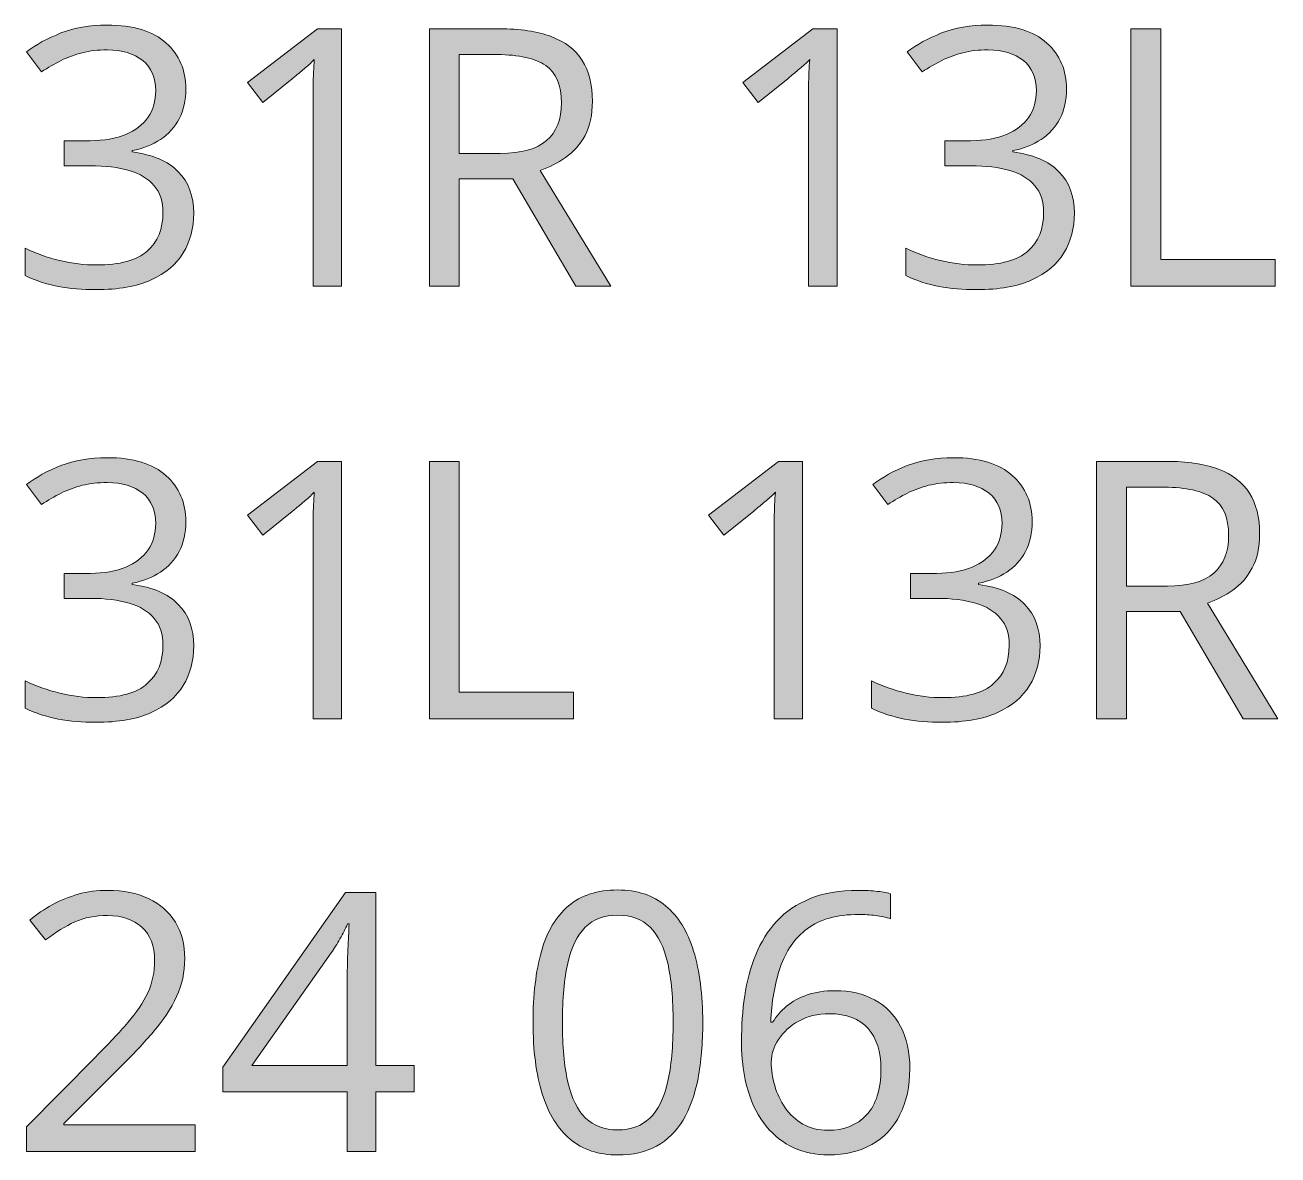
# Model space of a CAD drawing. Extents: x 104 to 491, y -610 to -261.
import ezdxf

# ---------------------------------------------------------------- set-up
doc = ezdxf.new("R2010")
doc.units = 0
doc.header["$MEASUREMENT"] = 0
doc.layers.add('Layer 1', color=7, linetype='Continuous', lineweight=0)

# ---------------------------------------------------------------- blocks, each defined once
blk = doc.blocks.new('Block_1')
at = {"layer": 'Layer 1', "true_color": 0x010101, "transparency": 33554687}
h = blk.add_hatch(color=18, dxfattribs=at)
h.dxf.hatch_style = 2
edge = h.paths.add_edge_path()
edge.add_spline(control_points=[(153.58, -280.62), (153.58, -284.17), (152.89, -287.25), (151.52, -289.86), (150.14, -292.47), (148.22, -294.6), (145.76, -296.25), (143.29, -297.89), (140.4, -299.04), (137.06, -299.7), (137.06, -299.7), (137.06, -300.13), (137.06, -300.13), (143.37, -300.93), (148.1, -302.96), (151.27, -306.22), (154.44, -309.48), (156.03, -313.75), (156.03, -319.04), (156.03, -323.64), (154.95, -327.71), (152.79, -331.26), (150.64, -334.81), (147.34, -337.59), (142.91, -339.6), (138.47, -341.61), (132.79, -342.62), (125.87, -342.62), (121.67, -342.62), (117.79, -342.28), (114.22, -341.61), (110.65, -340.94), (107.24, -339.83), (103.98, -338.27), (103.98, -338.27), (103.98, -329.8), (103.98, -329.8), (107.27, -331.43), (110.86, -332.7), (114.73, -333.63), (118.61, -334.55), (122.36, -335.01), (125.98, -335.01), (133.23, -335.01), (138.46, -333.57), (141.68, -330.69), (144.91, -327.81), (146.52, -323.87), (146.52, -318.87), (146.52, -315.43), (145.62, -312.65), (143.83, -310.53), (142.04, -308.42), (139.46, -306.86), (136.11, -305.86), (132.76, -304.87), (128.73, -304.37), (124.02, -304.37), (124.02, -304.37), (116.09, -304.37), (116.09, -304.37), (116.09, -304.37), (116.09, -296.65), (116.09, -296.65), (116.09, -296.65), (124.08, -296.65), (124.08, -296.65), (128.39, -296.65), (132.05, -296.02), (135.06, -294.75), (138.06, -293.48), (140.35, -291.7), (141.93, -289.4), (143.5, -287.1), (144.29, -284.37), (144.29, -281.22), (144.29, -277.2), (142.95, -274.1), (140.27, -271.9), (137.59, -269.71), (133.95, -268.62), (129.35, -268.62), (126.52, -268.62), (123.95, -268.91), (121.63, -269.49), (119.32, -270.07), (117.14, -270.86), (115.11, -271.88), (113.09, -272.89), (111.06, -274.07), (109.03, -275.41), (109.03, -275.41), (104.47, -269.21), (104.47, -269.21), (107.36, -266.97), (110.9, -265.03), (115.06, -263.4), (119.23, -261.77), (123.95, -260.96), (129.24, -260.96), (137.35, -260.96), (143.44, -262.8), (147.5, -266.5), (151.55, -270.19), (153.58, -274.9), (153.58, -280.62)], knot_values=[0, 0, 0, 0, 1, 1, 1, 2, 2, 2, 3, 3, 3, 4, 4, 4, 5, 5, 5, 6, 6, 6, 7, 7, 7, 8, 8, 8, 9, 9, 9, 10, 10, 10, 11, 11, 11, 12, 12, 12, 13, 13, 13, 14, 14, 14, 15, 15, 15, 16, 16, 16, 17, 17, 17, 18, 18, 18, 19, 19, 19, 20, 20, 20, 21, 21, 21, 22, 22, 22, 23, 23, 23, 24, 24, 24, 25, 25, 25, 26, 26, 26, 27, 27, 27, 28, 28, 28, 29, 29, 29, 30, 30, 30, 31, 31, 31, 32, 32, 32, 33, 33, 33, 34, 34, 34, 35, 35, 35, 35], degree=3, periodic=0)
h = blk.add_hatch(color=18, dxfattribs=at)
h.dxf.hatch_style = 2
edge = h.paths.add_edge_path()
edge.add_spline(control_points=[(201.67, -341.53), (201.67, -341.53), (192.86, -341.53), (192.86, -341.53), (192.86, -341.53), (192.86, -285.24), (192.86, -285.24), (192.86, -283.11), (192.87, -281.27), (192.89, -279.73), (192.91, -278.19), (192.95, -276.78), (193, -275.49), (193.05, -274.2), (193.14, -272.89), (193.24, -271.55), (192.12, -272.71), (191.07, -273.7), (190.09, -274.51), (189.12, -275.33), (187.9, -276.33), (186.45, -277.53), (186.45, -277.53), (177.38, -284.81), (177.38, -284.81), (177.38, -284.81), (172.65, -278.67), (172.65, -278.67), (172.65, -278.67), (194.17, -262.1), (194.17, -262.1), (194.17, -262.1), (201.67, -262.1), (201.67, -262.1), (201.67, -262.1), (201.67, -341.53), (201.67, -341.53)], knot_values=[0, 0, 0, 0, 1, 1, 1, 2, 2, 2, 3, 3, 3, 4, 4, 4, 5, 5, 5, 6, 6, 6, 7, 7, 7, 8, 8, 8, 9, 9, 9, 10, 10, 10, 11, 11, 11, 12, 12, 12, 12], degree=3, periodic=0)
h = blk.add_hatch(color=18, dxfattribs=at)
h.dxf.hatch_style = 2
edge = h.paths.add_edge_path()
edge.add_spline(control_points=[(249.66, -270.08), (249.66, -270.08), (237.98, -270.08), (237.98, -270.08), (237.98, -270.08), (237.98, -300.56), (237.98, -300.56), (237.98, -300.56), (250.59, -300.56), (250.59, -300.56), (257.07, -300.56), (261.84, -299.24), (264.9, -296.6), (267.96, -293.95), (269.5, -290.06), (269.5, -284.92), (269.5, -279.52), (267.87, -275.7), (264.63, -273.45), (261.39, -271.21), (256.4, -270.08), (249.66, -270.08)], knot_values=[0, 0, 0, 0, 1, 1, 1, 2, 2, 2, 3, 3, 3, 4, 4, 4, 5, 5, 5, 6, 6, 6, 7, 7, 7, 7], degree=3, periodic=0)
edge = h.paths.add_edge_path()
edge.add_spline(control_points=[(250.21, -262.1), (256.73, -262.1), (262.11, -262.9), (266.37, -264.52), (270.63, -266.13), (273.81, -268.58), (275.91, -271.88), (278.01, -275.17), (279.06, -279.38), (279.06, -284.48), (279.06, -288.68), (278.3, -292.19), (276.78, -295), (275.25, -297.8), (273.26, -300.08), (270.8, -301.81), (268.34, -303.55), (265.71, -304.89), (262.92, -305.83), (262.92, -305.83), (284.71, -341.53), (284.71, -341.53), (284.71, -341.53), (273.95, -341.53), (273.95, -341.53), (273.95, -341.53), (254.5, -308.39), (254.5, -308.39), (254.5, -308.39), (237.98, -308.39), (237.98, -308.39), (237.98, -308.39), (237.98, -341.53), (237.98, -341.53), (237.98, -341.53), (228.75, -341.53), (228.75, -341.53), (228.75, -341.53), (228.75, -262.1), (228.75, -262.1), (228.75, -262.1), (250.21, -262.1), (250.21, -262.1)], knot_values=[0, 0, 0, 0, 1, 1, 1, 2, 2, 2, 3, 3, 3, 4, 4, 4, 5, 5, 5, 6, 6, 6, 7, 7, 7, 8, 8, 8, 9, 9, 9, 10, 10, 10, 11, 11, 11, 12, 12, 12, 13, 13, 13, 14, 14, 14, 14], degree=3, periodic=0)
h = blk.add_hatch(color=18, dxfattribs=at)
h.dxf.hatch_style = 2
edge = h.paths.add_edge_path()
edge.add_spline(control_points=[(354.53, -341.53), (354.53, -341.53), (345.72, -341.53), (345.72, -341.53), (345.72, -341.53), (345.72, -285.24), (345.72, -285.24), (345.72, -283.11), (345.73, -281.27), (345.75, -279.73), (345.77, -278.19), (345.81, -276.78), (345.86, -275.49), (345.91, -274.2), (346, -272.89), (346.1, -271.55), (344.98, -272.71), (343.93, -273.7), (342.95, -274.51), (341.98, -275.33), (340.76, -276.33), (339.31, -277.53), (339.31, -277.53), (330.24, -284.81), (330.24, -284.81), (330.24, -284.81), (325.51, -278.67), (325.51, -278.67), (325.51, -278.67), (347.03, -262.1), (347.03, -262.1), (347.03, -262.1), (354.53, -262.1), (354.53, -262.1), (354.53, -262.1), (354.53, -341.53), (354.53, -341.53)], knot_values=[0, 0, 0, 0, 1, 1, 1, 2, 2, 2, 3, 3, 3, 4, 4, 4, 5, 5, 5, 6, 6, 6, 7, 7, 7, 8, 8, 8, 9, 9, 9, 10, 10, 10, 11, 11, 11, 12, 12, 12, 12], degree=3, periodic=0)
h = blk.add_hatch(color=18, dxfattribs=at)
h.dxf.hatch_style = 2
edge = h.paths.add_edge_path()
edge.add_spline(control_points=[(425.34, -280.62), (425.34, -284.17), (424.65, -287.25), (423.28, -289.86), (421.9, -292.47), (419.98, -294.6), (417.52, -296.25), (415.05, -297.89), (412.16, -299.04), (408.83, -299.7), (408.83, -299.7), (408.83, -300.13), (408.83, -300.13), (415.13, -300.93), (419.86, -302.96), (423.03, -306.22), (426.2, -309.48), (427.79, -313.75), (427.79, -319.04), (427.79, -323.64), (426.71, -327.71), (424.55, -331.26), (422.4, -334.81), (419.1, -337.59), (414.67, -339.6), (410.23, -341.61), (404.55, -342.62), (397.63, -342.62), (393.43, -342.62), (389.55, -342.28), (385.98, -341.61), (382.41, -340.94), (379, -339.83), (375.74, -338.27), (375.74, -338.27), (375.74, -329.8), (375.74, -329.8), (379.03, -331.43), (382.62, -332.7), (386.5, -333.63), (390.37, -334.55), (394.12, -335.01), (397.74, -335.01), (404.99, -335.01), (410.22, -333.57), (413.44, -330.69), (416.67, -327.81), (418.28, -323.87), (418.28, -318.87), (418.28, -315.43), (417.38, -312.65), (415.59, -310.53), (413.8, -308.42), (411.22, -306.86), (407.88, -305.86), (404.52, -304.87), (400.49, -304.37), (395.79, -304.37), (395.79, -304.37), (387.85, -304.37), (387.85, -304.37), (387.85, -304.37), (387.85, -296.65), (387.85, -296.65), (387.85, -296.65), (395.84, -296.65), (395.84, -296.65), (400.15, -296.65), (403.81, -296.02), (406.82, -294.75), (409.82, -293.48), (412.11, -291.7), (413.69, -289.4), (415.26, -287.1), (416.05, -284.37), (416.05, -281.22), (416.05, -277.2), (414.71, -274.1), (412.03, -271.9), (409.35, -269.71), (405.71, -268.62), (401.11, -268.62), (398.29, -268.62), (395.71, -268.91), (393.39, -269.49), (391.08, -270.07), (388.9, -270.86), (386.88, -271.88), (384.85, -272.89), (382.82, -274.07), (380.79, -275.41), (380.79, -275.41), (376.23, -269.21), (376.23, -269.21), (379.12, -266.97), (382.66, -265.03), (386.82, -263.4), (390.99, -261.77), (395.71, -260.96), (401, -260.96), (409.12, -260.96), (415.2, -262.8), (419.26, -266.5), (423.31, -270.19), (425.34, -274.9), (425.34, -280.62)], knot_values=[0, 0, 0, 0, 1, 1, 1, 2, 2, 2, 3, 3, 3, 4, 4, 4, 5, 5, 5, 6, 6, 6, 7, 7, 7, 8, 8, 8, 9, 9, 9, 10, 10, 10, 11, 11, 11, 12, 12, 12, 13, 13, 13, 14, 14, 14, 15, 15, 15, 16, 16, 16, 17, 17, 17, 18, 18, 18, 19, 19, 19, 20, 20, 20, 21, 21, 21, 22, 22, 22, 23, 23, 23, 24, 24, 24, 25, 25, 25, 26, 26, 26, 27, 27, 27, 28, 28, 28, 29, 29, 29, 30, 30, 30, 31, 31, 31, 32, 32, 32, 33, 33, 33, 34, 34, 34, 35, 35, 35, 35], degree=3, periodic=0)
h = blk.add_hatch(color=18, dxfattribs=at)
h.dxf.hatch_style = 2
edge = h.paths.add_edge_path()
edge.add_spline(control_points=[(445.23, -341.53), (445.23, -341.53), (445.23, -262.1), (445.23, -262.1), (445.23, -262.1), (454.46, -262.1), (454.46, -262.1), (454.46, -262.1), (454.46, -333.27), (454.46, -333.27), (454.46, -333.27), (489.73, -333.27), (489.73, -333.27), (489.73, -333.27), (489.73, -341.53), (489.73, -341.53), (489.73, -341.53), (445.23, -341.53), (445.23, -341.53)], knot_values=[0, 0, 0, 0, 1, 1, 1, 2, 2, 2, 3, 3, 3, 4, 4, 4, 5, 5, 5, 6, 6, 6, 6], degree=3, periodic=0)
h = blk.add_hatch(color=18, dxfattribs=at)
h.dxf.hatch_style = 2
edge = h.paths.add_edge_path()
edge.add_spline(control_points=[(153.58, -414.15), (153.58, -417.7), (152.89, -420.78), (151.52, -423.39), (150.14, -426), (148.22, -428.12), (145.76, -429.77), (143.29, -431.42), (140.4, -432.57), (137.06, -433.22), (137.06, -433.22), (137.06, -433.66), (137.06, -433.66), (143.37, -434.45), (148.1, -436.48), (151.27, -439.74), (154.44, -443), (156.03, -447.28), (156.03, -452.56), (156.03, -457.17), (154.95, -461.24), (152.79, -464.79), (150.64, -468.34), (147.34, -471.12), (142.91, -473.13), (138.47, -475.14), (132.79, -476.14), (125.87, -476.14), (121.67, -476.14), (117.79, -475.81), (114.22, -475.14), (110.65, -474.47), (107.24, -473.36), (103.98, -471.8), (103.98, -471.8), (103.98, -463.32), (103.98, -463.32), (107.27, -464.95), (110.86, -466.23), (114.73, -467.15), (118.61, -468.08), (122.36, -468.54), (125.98, -468.54), (133.23, -468.54), (138.46, -467.1), (141.68, -464.22), (144.91, -461.34), (146.52, -457.4), (146.52, -452.4), (146.52, -448.96), (145.62, -446.18), (143.83, -444.06), (142.04, -441.94), (139.46, -440.39), (136.11, -439.39), (132.76, -438.39), (128.73, -437.89), (124.02, -437.89), (124.02, -437.89), (116.09, -437.89), (116.09, -437.89), (116.09, -437.89), (116.09, -430.18), (116.09, -430.18), (116.09, -430.18), (124.08, -430.18), (124.08, -430.18), (128.39, -430.18), (132.05, -429.55), (135.06, -428.28), (138.06, -427.01), (140.35, -425.23), (141.93, -422.93), (143.5, -420.63), (144.29, -417.9), (144.29, -414.75), (144.29, -410.73), (142.95, -407.62), (140.27, -405.43), (137.59, -403.24), (133.95, -402.14), (129.35, -402.14), (126.52, -402.14), (123.95, -402.43), (121.63, -403.01), (119.32, -403.59), (117.14, -404.39), (115.11, -405.4), (113.09, -406.42), (111.06, -407.6), (109.03, -408.94), (109.03, -408.94), (104.47, -402.74), (104.47, -402.74), (107.36, -400.5), (110.9, -398.56), (115.06, -396.93), (119.23, -395.3), (123.95, -394.48), (129.24, -394.48), (137.35, -394.48), (143.44, -396.33), (147.5, -400.03), (151.55, -403.72), (153.58, -408.43), (153.58, -414.15)], knot_values=[0, 0, 0, 0, 1, 1, 1, 2, 2, 2, 3, 3, 3, 4, 4, 4, 5, 5, 5, 6, 6, 6, 7, 7, 7, 8, 8, 8, 9, 9, 9, 10, 10, 10, 11, 11, 11, 12, 12, 12, 13, 13, 13, 14, 14, 14, 15, 15, 15, 16, 16, 16, 17, 17, 17, 18, 18, 18, 19, 19, 19, 20, 20, 20, 21, 21, 21, 22, 22, 22, 23, 23, 23, 24, 24, 24, 25, 25, 25, 26, 26, 26, 27, 27, 27, 28, 28, 28, 29, 29, 29, 30, 30, 30, 31, 31, 31, 32, 32, 32, 33, 33, 33, 34, 34, 34, 35, 35, 35, 35], degree=3, periodic=0)
h = blk.add_hatch(color=18, dxfattribs=at)
h.dxf.hatch_style = 2
edge = h.paths.add_edge_path()
edge.add_spline(control_points=[(201.67, -475.06), (201.67, -475.06), (192.86, -475.06), (192.86, -475.06), (192.86, -475.06), (192.86, -418.77), (192.86, -418.77), (192.86, -416.63), (192.87, -414.8), (192.89, -413.26), (192.91, -411.72), (192.95, -410.3), (193, -409.02), (193.05, -407.73), (193.14, -406.42), (193.24, -405.08), (192.12, -406.24), (191.07, -407.22), (190.09, -408.04), (189.12, -408.85), (187.9, -409.86), (186.45, -411.05), (186.45, -411.05), (177.38, -418.34), (177.38, -418.34), (177.38, -418.34), (172.65, -412.2), (172.65, -412.2), (172.65, -412.2), (194.17, -395.62), (194.17, -395.62), (194.17, -395.62), (201.67, -395.62), (201.67, -395.62), (201.67, -395.62), (201.67, -475.06), (201.67, -475.06)], knot_values=[0, 0, 0, 0, 1, 1, 1, 2, 2, 2, 3, 3, 3, 4, 4, 4, 5, 5, 5, 6, 6, 6, 7, 7, 7, 8, 8, 8, 9, 9, 9, 10, 10, 10, 11, 11, 11, 12, 12, 12, 12], degree=3, periodic=0)
h = blk.add_hatch(color=18, dxfattribs=at)
h.dxf.hatch_style = 2
edge = h.paths.add_edge_path()
edge.add_spline(control_points=[(228.75, -475.06), (228.75, -475.06), (228.75, -395.62), (228.75, -395.62), (228.75, -395.62), (237.98, -395.62), (237.98, -395.62), (237.98, -395.62), (237.98, -466.8), (237.98, -466.8), (237.98, -466.8), (273.24, -466.8), (273.24, -466.8), (273.24, -466.8), (273.24, -475.06), (273.24, -475.06), (273.24, -475.06), (228.75, -475.06), (228.75, -475.06)], knot_values=[0, 0, 0, 0, 1, 1, 1, 2, 2, 2, 3, 3, 3, 4, 4, 4, 5, 5, 5, 6, 6, 6, 6], degree=3, periodic=0)
h = blk.add_hatch(color=18, dxfattribs=at)
h.dxf.hatch_style = 2
edge = h.paths.add_edge_path()
edge.add_spline(control_points=[(343.93, -475.06), (343.93, -475.06), (335.13, -475.06), (335.13, -475.06), (335.13, -475.06), (335.13, -418.77), (335.13, -418.77), (335.13, -416.63), (335.14, -414.8), (335.16, -413.26), (335.17, -411.72), (335.21, -410.3), (335.27, -409.02), (335.32, -407.73), (335.4, -406.42), (335.51, -405.08), (334.39, -406.24), (333.34, -407.22), (332.36, -408.04), (331.38, -408.85), (330.17, -409.86), (328.72, -411.05), (328.72, -411.05), (319.64, -418.34), (319.64, -418.34), (319.64, -418.34), (314.92, -412.2), (314.92, -412.2), (314.92, -412.2), (336.43, -395.62), (336.43, -395.62), (336.43, -395.62), (343.93, -395.62), (343.93, -395.62), (343.93, -395.62), (343.93, -475.06), (343.93, -475.06)], knot_values=[0, 0, 0, 0, 1, 1, 1, 2, 2, 2, 3, 3, 3, 4, 4, 4, 5, 5, 5, 6, 6, 6, 7, 7, 7, 8, 8, 8, 9, 9, 9, 10, 10, 10, 11, 11, 11, 12, 12, 12, 12], degree=3, periodic=0)
h = blk.add_hatch(color=18, dxfattribs=at)
h.dxf.hatch_style = 2
edge = h.paths.add_edge_path()
edge.add_spline(control_points=[(414.75, -414.15), (414.75, -417.7), (414.06, -420.78), (412.68, -423.39), (411.31, -426), (409.39, -428.12), (406.92, -429.77), (404.46, -431.42), (401.56, -432.57), (398.23, -433.22), (398.23, -433.22), (398.23, -433.66), (398.23, -433.66), (404.53, -434.45), (409.27, -436.48), (412.44, -439.74), (415.61, -443), (417.19, -447.28), (417.19, -452.56), (417.19, -457.17), (416.11, -461.24), (413.96, -464.79), (411.8, -468.34), (408.51, -471.12), (404.07, -473.13), (399.63, -475.14), (393.96, -476.14), (387.04, -476.14), (382.84, -476.14), (378.95, -475.81), (375.38, -475.14), (371.82, -474.47), (368.4, -473.36), (365.14, -471.8), (365.14, -471.8), (365.14, -463.32), (365.14, -463.32), (368.44, -464.95), (372.02, -466.23), (375.9, -467.15), (379.78, -468.08), (383.52, -468.54), (387.15, -468.54), (394.39, -468.54), (399.62, -467.1), (402.85, -464.22), (406.07, -461.34), (407.68, -457.4), (407.68, -452.4), (407.68, -448.96), (406.79, -446.18), (405, -444.06), (403.2, -441.94), (400.63, -440.39), (397.28, -439.39), (393.93, -438.39), (389.9, -437.89), (385.19, -437.89), (385.19, -437.89), (377.26, -437.89), (377.26, -437.89), (377.26, -437.89), (377.26, -430.18), (377.26, -430.18), (377.26, -430.18), (385.25, -430.18), (385.25, -430.18), (389.56, -430.18), (393.21, -429.55), (396.22, -428.28), (399.23, -427.01), (401.52, -425.23), (403.09, -422.93), (404.67, -420.63), (405.46, -417.9), (405.46, -414.75), (405.46, -410.73), (404.12, -407.62), (401.44, -405.43), (398.75, -403.24), (395.12, -402.14), (390.52, -402.14), (387.69, -402.14), (385.12, -402.43), (382.8, -403.01), (380.48, -403.59), (378.31, -404.39), (376.28, -405.4), (374.25, -406.42), (372.22, -407.6), (370.2, -408.94), (370.2, -408.94), (365.63, -402.74), (365.63, -402.74), (368.53, -400.5), (372.06, -398.56), (376.23, -396.93), (380.39, -395.3), (385.12, -394.48), (390.41, -394.48), (398.52, -394.48), (404.61, -396.33), (408.66, -400.03), (412.72, -403.72), (414.75, -408.43), (414.75, -414.15)], knot_values=[0, 0, 0, 0, 1, 1, 1, 2, 2, 2, 3, 3, 3, 4, 4, 4, 5, 5, 5, 6, 6, 6, 7, 7, 7, 8, 8, 8, 9, 9, 9, 10, 10, 10, 11, 11, 11, 12, 12, 12, 13, 13, 13, 14, 14, 14, 15, 15, 15, 16, 16, 16, 17, 17, 17, 18, 18, 18, 19, 19, 19, 20, 20, 20, 21, 21, 21, 22, 22, 22, 23, 23, 23, 24, 24, 24, 25, 25, 25, 26, 26, 26, 27, 27, 27, 28, 28, 28, 29, 29, 29, 30, 30, 30, 31, 31, 31, 32, 32, 32, 33, 33, 33, 34, 34, 34, 35, 35, 35, 35], degree=3, periodic=0)
h = blk.add_hatch(color=18, dxfattribs=at)
h.dxf.hatch_style = 2
edge = h.paths.add_edge_path()
edge.add_spline(control_points=[(455.55, -403.61), (455.55, -403.61), (443.87, -403.61), (443.87, -403.61), (443.87, -403.61), (443.87, -434.09), (443.87, -434.09), (443.87, -434.09), (456.48, -434.09), (456.48, -434.09), (462.96, -434.09), (467.73, -432.77), (470.79, -430.12), (473.85, -427.48), (475.38, -423.59), (475.38, -418.44), (475.38, -413.05), (473.76, -409.23), (470.52, -406.98), (467.28, -404.73), (462.29, -403.61), (455.55, -403.61)], knot_values=[0, 0, 0, 0, 1, 1, 1, 2, 2, 2, 3, 3, 3, 4, 4, 4, 5, 5, 5, 6, 6, 6, 7, 7, 7, 7], degree=3, periodic=0)
edge = h.paths.add_edge_path()
edge.add_spline(control_points=[(456.1, -395.62), (462.62, -395.62), (468, -396.43), (472.26, -398.04), (476.51, -399.65), (479.69, -402.11), (481.79, -405.4), (483.89, -408.7), (484.95, -412.9), (484.95, -418.01), (484.95, -422.21), (484.19, -425.72), (482.66, -428.52), (481.14, -431.33), (479.15, -433.6), (476.69, -435.34), (474.22, -437.08), (471.6, -438.42), (468.81, -439.36), (468.81, -439.36), (490.6, -475.06), (490.6, -475.06), (490.6, -475.06), (479.84, -475.06), (479.84, -475.06), (479.84, -475.06), (460.39, -441.92), (460.39, -441.92), (460.39, -441.92), (443.87, -441.92), (443.87, -441.92), (443.87, -441.92), (443.87, -475.06), (443.87, -475.06), (443.87, -475.06), (434.63, -475.06), (434.63, -475.06), (434.63, -475.06), (434.63, -395.62), (434.63, -395.62), (434.63, -395.62), (456.1, -395.62), (456.1, -395.62)], knot_values=[0, 0, 0, 0, 1, 1, 1, 2, 2, 2, 3, 3, 3, 4, 4, 4, 5, 5, 5, 6, 6, 6, 7, 7, 7, 8, 8, 8, 9, 9, 9, 10, 10, 10, 11, 11, 11, 12, 12, 12, 13, 13, 13, 14, 14, 14, 14], degree=3, periodic=0)
h = blk.add_hatch(color=18, dxfattribs=at)
h.dxf.hatch_style = 2
edge = h.paths.add_edge_path()
edge.add_spline(control_points=[(156.52, -608.59), (156.52, -608.59), (104.47, -608.59), (104.47, -608.59), (104.47, -608.59), (104.47, -601.03), (104.47, -601.03), (104.47, -601.03), (125.71, -579.46), (125.71, -579.46), (129.66, -575.48), (132.98, -571.93), (135.68, -568.81), (138.38, -565.7), (140.43, -562.63), (141.85, -559.61), (143.26, -556.58), (143.97, -553.26), (143.97, -549.63), (143.97, -545.14), (142.63, -541.71), (139.97, -539.34), (137.31, -536.97), (133.81, -535.78), (129.46, -535.78), (125.66, -535.78), (122.29, -536.43), (119.35, -537.74), (116.42, -539.04), (113.41, -540.89), (110.33, -543.28), (110.33, -543.28), (105.5, -537.19), (105.5, -537.19), (107.6, -535.42), (109.89, -533.84), (112.37, -532.47), (114.85, -531.09), (117.51, -530), (120.36, -529.21), (123.2, -528.41), (126.23, -528.01), (129.46, -528.01), (134.35, -528.01), (138.57, -528.86), (142.12, -530.56), (145.67, -532.27), (148.41, -534.69), (150.35, -537.85), (152.29, -541), (153.26, -544.75), (153.26, -549.09), (153.26, -553.29), (152.42, -557.2), (150.76, -560.8), (149.09, -564.41), (146.75, -567.97), (143.75, -571.5), (140.74, -575.04), (137.23, -578.78), (133.21, -582.72), (133.21, -582.72), (115.93, -599.95), (115.93, -599.95), (115.93, -599.95), (115.93, -600.33), (115.93, -600.33), (115.93, -600.33), (156.52, -600.33), (156.52, -600.33), (156.52, -600.33), (156.52, -608.59), (156.52, -608.59)], knot_values=[0, 0, 0, 0, 1, 1, 1, 2, 2, 2, 3, 3, 3, 4, 4, 4, 5, 5, 5, 6, 6, 6, 7, 7, 7, 8, 8, 8, 9, 9, 9, 10, 10, 10, 11, 11, 11, 12, 12, 12, 13, 13, 13, 14, 14, 14, 15, 15, 15, 16, 16, 16, 17, 17, 17, 18, 18, 18, 19, 19, 19, 20, 20, 20, 21, 21, 21, 22, 22, 22, 23, 23, 23, 24, 24, 24, 24], degree=3, periodic=0)
h = blk.add_hatch(color=18, dxfattribs=at)
h.dxf.hatch_style = 2
edge = h.paths.add_edge_path()
edge.add_spline(control_points=[(203.4, -582.02), (203.4, -582.02), (203.4, -556.05), (203.4, -556.05), (203.4, -554.05), (203.42, -552.25), (203.46, -550.64), (203.49, -549.03), (203.55, -547.53), (203.62, -546.13), (203.69, -544.74), (203.76, -543.41), (203.81, -542.14), (203.87, -540.87), (203.91, -539.62), (203.95, -538.39), (203.95, -538.39), (203.51, -538.39), (203.51, -538.39), (202.82, -539.84), (202.04, -541.37), (201.15, -542.98), (200.26, -544.59), (199.37, -546.03), (198.46, -547.3), (198.46, -547.3), (173.96, -582.02), (173.96, -582.02), (173.96, -582.02), (203.4, -582.02), (203.4, -582.02)], knot_values=[0, 0, 0, 0, 1, 1, 1, 2, 2, 2, 3, 3, 3, 4, 4, 4, 5, 5, 5, 6, 6, 6, 7, 7, 7, 8, 8, 8, 9, 9, 9, 10, 10, 10, 10], degree=3, periodic=0)
edge = h.paths.add_edge_path()
edge.add_spline(control_points=[(224.1, -590.17), (224.1, -590.17), (212.21, -590.17), (212.21, -590.17), (212.21, -590.17), (212.21, -608.59), (212.21, -608.59), (212.21, -608.59), (203.4, -608.59), (203.4, -608.59), (203.4, -608.59), (203.4, -590.17), (203.4, -590.17), (203.4, -590.17), (164.99, -590.17), (164.99, -590.17), (164.99, -590.17), (164.99, -582.56), (164.99, -582.56), (164.99, -582.56), (202.81, -528.72), (202.81, -528.72), (202.81, -528.72), (212.21, -528.72), (212.21, -528.72), (212.21, -528.72), (212.21, -582.02), (212.21, -582.02), (212.21, -582.02), (224.1, -582.02), (224.1, -582.02), (224.1, -582.02), (224.1, -590.17), (224.1, -590.17)], knot_values=[0, 0, 0, 0, 1, 1, 1, 2, 2, 2, 3, 3, 3, 4, 4, 4, 5, 5, 5, 6, 6, 6, 7, 7, 7, 8, 8, 8, 9, 9, 9, 10, 10, 10, 11, 11, 11, 11], degree=3, periodic=0)
h = blk.add_hatch(color=18, dxfattribs=at)
h.dxf.hatch_style = 2
edge = h.paths.add_edge_path()
edge.add_spline(control_points=[(269.8, -568.76), (269.8, -576.15), (270.36, -582.31), (271.48, -587.23), (272.61, -592.16), (274.43, -595.84), (276.94, -598.29), (279.46, -600.74), (282.77, -601.96), (286.86, -601.96), (290.95, -601.96), (294.26, -600.74), (296.77, -598.32), (299.29, -595.89), (301.12, -592.21), (302.26, -587.29), (303.4, -582.36), (303.97, -576.19), (303.97, -568.76), (303.97, -561.48), (303.41, -555.39), (302.29, -550.48), (301.17, -545.57), (299.36, -541.88), (296.86, -539.39), (294.36, -536.91), (291.02, -535.67), (286.86, -535.67), (282.69, -535.67), (279.36, -536.91), (276.86, -539.39), (274.36, -541.88), (272.56, -545.57), (271.46, -550.48), (270.35, -555.39), (269.8, -561.48), (269.8, -568.76)], knot_values=[0, 0, 0, 0, 1, 1, 1, 2, 2, 2, 3, 3, 3, 4, 4, 4, 5, 5, 5, 6, 6, 6, 7, 7, 7, 8, 8, 8, 9, 9, 9, 10, 10, 10, 11, 11, 11, 12, 12, 12, 12], degree=3, periodic=0)
edge = h.paths.add_edge_path()
edge.add_spline(control_points=[(313.1, -568.76), (313.1, -575.21), (312.61, -580.97), (311.64, -586.04), (310.66, -591.11), (309.12, -595.4), (307.02, -598.92), (304.92, -602.43), (302.2, -605.1), (298.87, -606.93), (295.53, -608.76), (291.53, -609.67), (286.86, -609.67), (280.96, -609.67), (276.07, -608.06), (272.22, -604.84), (268.36, -601.61), (265.48, -596.95), (263.58, -590.85), (261.68, -584.74), (260.73, -577.38), (260.73, -568.76), (260.73, -560.28), (261.59, -553), (263.31, -546.89), (265.03, -540.79), (267.81, -536.1), (271.65, -532.82), (275.49, -529.54), (280.56, -527.9), (286.86, -527.9), (292.84, -527.9), (297.76, -529.52), (301.64, -532.76), (305.51, -536.01), (308.39, -540.68), (310.28, -546.78), (312.16, -552.89), (313.1, -560.21), (313.1, -568.76)], knot_values=[0, 0, 0, 0, 1, 1, 1, 2, 2, 2, 3, 3, 3, 4, 4, 4, 5, 5, 5, 6, 6, 6, 7, 7, 7, 8, 8, 8, 9, 9, 9, 10, 10, 10, 11, 11, 11, 12, 12, 12, 13, 13, 13, 13], degree=3, periodic=0)
h = blk.add_hatch(color=18, dxfattribs=at)
h.dxf.hatch_style = 2
edge = h.paths.add_edge_path()
edge.add_spline(control_points=[(351.79, -602.07), (356.71, -602.07), (360.66, -600.49), (363.63, -597.34), (366.6, -594.19), (368.09, -589.42), (368.09, -583.05), (368.09, -577.83), (366.76, -573.7), (364.12, -570.66), (361.48, -567.62), (357.49, -566.1), (352.17, -566.1), (348.54, -566.1), (345.39, -566.85), (342.71, -568.35), (340.03, -569.86), (337.95, -571.75), (336.46, -574.03), (334.98, -576.31), (334.24, -578.63), (334.24, -580.99), (334.24, -583.38), (334.59, -585.8), (335.3, -588.27), (336, -590.73), (337.08, -593.01), (338.53, -595.11), (339.98, -597.21), (341.81, -598.9), (344.02, -600.16), (346.23, -601.43), (348.82, -602.07), (351.79, -602.07)], knot_values=[0, 0, 0, 0, 1, 1, 1, 2, 2, 2, 3, 3, 3, 4, 4, 4, 5, 5, 5, 6, 6, 6, 7, 7, 7, 8, 8, 8, 9, 9, 9, 10, 10, 10, 11, 11, 11, 11], degree=3, periodic=0)
edge = h.paths.add_edge_path()
edge.add_spline(control_points=[(325.06, -574.63), (325.06, -569.85), (325.39, -565.17), (326.06, -560.61), (326.73, -556.05), (327.86, -551.8), (329.46, -547.87), (331.05, -543.94), (333.22, -540.49), (335.98, -537.52), (338.73, -534.55), (342.16, -532.22), (346.27, -530.54), (350.38, -528.85), (355.32, -528.01), (361.08, -528.01), (362.71, -528.01), (364.46, -528.09), (366.35, -528.25), (368.23, -528.42), (369.79, -528.68), (371.02, -529.04), (371.02, -529.04), (371.02, -536.81), (371.02, -536.81), (369.68, -536.34), (368.15, -536), (366.43, -535.78), (364.71, -535.56), (362.98, -535.45), (361.24, -535.45), (354.5, -535.45), (349.21, -536.92), (345.35, -539.86), (341.49, -542.79), (338.71, -546.76), (337.01, -551.78), (335.31, -556.8), (334.33, -562.44), (334.07, -568.71), (334.07, -568.71), (334.67, -568.71), (334.67, -568.71), (335.79, -566.9), (337.23, -565.26), (338.96, -563.79), (340.7, -562.32), (342.81, -561.15), (345.29, -560.28), (347.78, -559.42), (350.66, -558.98), (353.96, -558.98), (358.6, -558.98), (362.64, -559.92), (366.1, -561.81), (369.56, -563.69), (372.24, -566.42), (374.14, -570.01), (376.05, -573.6), (377, -577.94), (377, -583.05), (377, -588.52), (375.98, -593.25), (373.96, -597.23), (371.93, -601.22), (369.04, -604.29), (365.29, -606.44), (361.54, -608.59), (357.08, -609.67), (351.9, -609.67), (348.02, -609.67), (344.45, -608.93), (341.19, -607.45), (337.93, -605.96), (335.1, -603.75), (332.69, -600.82), (330.28, -597.88), (328.41, -594.23), (327.07, -589.87), (325.73, -585.5), (325.06, -580.42), (325.06, -574.63)], knot_values=[0, 0, 0, 0, 1, 1, 1, 2, 2, 2, 3, 3, 3, 4, 4, 4, 5, 5, 5, 6, 6, 6, 7, 7, 7, 8, 8, 8, 9, 9, 9, 10, 10, 10, 11, 11, 11, 12, 12, 12, 13, 13, 13, 14, 14, 14, 15, 15, 15, 16, 16, 16, 17, 17, 17, 18, 18, 18, 19, 19, 19, 20, 20, 20, 21, 21, 21, 22, 22, 22, 23, 23, 23, 24, 24, 24, 25, 25, 25, 26, 26, 26, 27, 27, 27, 27], degree=3, periodic=0)
at = {"layer": 'Layer 1'}
for points, knots in [([(153.58, -280.62), (153.58, -284.17), (152.89, -287.25), (151.52, -289.86), (150.14, -292.47), (148.22, -294.6), (145.76, -296.25), (143.29, -297.89), (140.4, -299.04), (137.06, -299.7), (137.06, -299.7), (137.06, -300.13), (137.06, -300.13), (143.37, -300.93), (148.1, -302.96), (151.27, -306.22), (154.44, -309.48), (156.03, -313.75), (156.03, -319.04), (156.03, -323.64), (154.95, -327.71), (152.79, -331.26), (150.64, -334.81), (147.34, -337.59), (142.91, -339.6), (138.47, -341.61), (132.79, -342.62), (125.87, -342.62), (121.67, -342.62), (117.79, -342.28), (114.22, -341.61), (110.65, -340.94), (107.24, -339.83), (103.98, -338.27), (103.98, -338.27), (103.98, -329.8), (103.98, -329.8), (107.27, -331.43), (110.86, -332.7), (114.73, -333.63), (118.61, -334.55), (122.36, -335.01), (125.98, -335.01), (133.23, -335.01), (138.46, -333.57), (141.68, -330.69), (144.91, -327.81), (146.52, -323.87), (146.52, -318.87), (146.52, -315.43), (145.62, -312.65), (143.83, -310.53), (142.04, -308.42), (139.46, -306.86), (136.11, -305.86), (132.76, -304.87), (128.73, -304.37), (124.02, -304.37), (124.02, -304.37), (116.09, -304.37), (116.09, -304.37), (116.09, -304.37), (116.09, -296.65), (116.09, -296.65), (116.09, -296.65), (124.08, -296.65), (124.08, -296.65), (128.39, -296.65), (132.05, -296.02), (135.06, -294.75), (138.06, -293.48), (140.35, -291.7), (141.93, -289.4), (143.5, -287.1), (144.29, -284.37), (144.29, -281.22), (144.29, -277.2), (142.95, -274.1), (140.27, -271.9), (137.59, -269.71), (133.95, -268.62), (129.35, -268.62), (126.52, -268.62), (123.95, -268.91), (121.63, -269.49), (119.32, -270.07), (117.14, -270.86), (115.11, -271.88), (113.09, -272.89), (111.06, -274.07), (109.03, -275.41), (109.03, -275.41), (104.47, -269.21), (104.47, -269.21), (107.36, -266.97), (110.9, -265.03), (115.06, -263.4), (119.23, -261.77), (123.95, -260.96), (129.24, -260.96), (137.35, -260.96), (143.44, -262.8), (147.5, -266.5), (151.55, -270.19), (153.58, -274.9), (153.58, -280.62)], [0, 0, 0, 0, 1, 1, 1, 2, 2, 2, 3, 3, 3, 4, 4, 4, 5, 5, 5, 6, 6, 6, 7, 7, 7, 8, 8, 8, 9, 9, 9, 10, 10, 10, 11, 11, 11, 12, 12, 12, 13, 13, 13, 14, 14, 14, 15, 15, 15, 16, 16, 16, 17, 17, 17, 18, 18, 18, 19, 19, 19, 20, 20, 20, 21, 21, 21, 22, 22, 22, 23, 23, 23, 24, 24, 24, 25, 25, 25, 26, 26, 26, 27, 27, 27, 28, 28, 28, 29, 29, 29, 30, 30, 30, 31, 31, 31, 32, 32, 32, 33, 33, 33, 34, 34, 34, 35, 35, 35, 35]), ([(201.67, -341.53), (201.67, -341.53), (192.86, -341.53), (192.86, -341.53), (192.86, -341.53), (192.86, -285.24), (192.86, -285.24), (192.86, -283.11), (192.87, -281.27), (192.89, -279.73), (192.91, -278.19), (192.95, -276.78), (193, -275.49), (193.05, -274.2), (193.14, -272.89), (193.24, -271.55), (192.12, -272.71), (191.07, -273.7), (190.09, -274.51), (189.12, -275.33), (187.9, -276.33), (186.45, -277.53), (186.45, -277.53), (177.38, -284.81), (177.38, -284.81), (177.38, -284.81), (172.65, -278.67), (172.65, -278.67), (172.65, -278.67), (194.17, -262.1), (194.17, -262.1), (194.17, -262.1), (201.67, -262.1), (201.67, -262.1), (201.67, -262.1), (201.67, -341.53), (201.67, -341.53)], [0, 0, 0, 0, 1, 1, 1, 2, 2, 2, 3, 3, 3, 4, 4, 4, 5, 5, 5, 6, 6, 6, 7, 7, 7, 8, 8, 8, 9, 9, 9, 10, 10, 10, 11, 11, 11, 12, 12, 12, 12]), ([(250.21, -262.1), (256.73, -262.1), (262.11, -262.9), (266.37, -264.52), (270.63, -266.13), (273.81, -268.58), (275.91, -271.88), (278.01, -275.17), (279.06, -279.38), (279.06, -284.48), (279.06, -288.68), (278.3, -292.19), (276.78, -295), (275.25, -297.8), (273.26, -300.08), (270.8, -301.81), (268.34, -303.55), (265.71, -304.89), (262.92, -305.83), (262.92, -305.83), (284.71, -341.53), (284.71, -341.53), (284.71, -341.53), (273.95, -341.53), (273.95, -341.53), (273.95, -341.53), (254.5, -308.39), (254.5, -308.39), (254.5, -308.39), (237.98, -308.39), (237.98, -308.39), (237.98, -308.39), (237.98, -341.53), (237.98, -341.53), (237.98, -341.53), (228.75, -341.53), (228.75, -341.53), (228.75, -341.53), (228.75, -262.1), (228.75, -262.1), (228.75, -262.1), (250.21, -262.1), (250.21, -262.1)], [0, 0, 0, 0, 1, 1, 1, 2, 2, 2, 3, 3, 3, 4, 4, 4, 5, 5, 5, 6, 6, 6, 7, 7, 7, 8, 8, 8, 9, 9, 9, 10, 10, 10, 11, 11, 11, 12, 12, 12, 13, 13, 13, 14, 14, 14, 14]), ([(354.53, -341.53), (354.53, -341.53), (345.72, -341.53), (345.72, -341.53), (345.72, -341.53), (345.72, -285.24), (345.72, -285.24), (345.72, -283.11), (345.73, -281.27), (345.75, -279.73), (345.77, -278.19), (345.81, -276.78), (345.86, -275.49), (345.91, -274.2), (346, -272.89), (346.1, -271.55), (344.98, -272.71), (343.93, -273.7), (342.95, -274.51), (341.98, -275.33), (340.76, -276.33), (339.31, -277.53), (339.31, -277.53), (330.24, -284.81), (330.24, -284.81), (330.24, -284.81), (325.51, -278.67), (325.51, -278.67), (325.51, -278.67), (347.03, -262.1), (347.03, -262.1), (347.03, -262.1), (354.53, -262.1), (354.53, -262.1), (354.53, -262.1), (354.53, -341.53), (354.53, -341.53)], [0, 0, 0, 0, 1, 1, 1, 2, 2, 2, 3, 3, 3, 4, 4, 4, 5, 5, 5, 6, 6, 6, 7, 7, 7, 8, 8, 8, 9, 9, 9, 10, 10, 10, 11, 11, 11, 12, 12, 12, 12]), ([(425.34, -280.62), (425.34, -284.17), (424.65, -287.25), (423.28, -289.86), (421.9, -292.47), (419.98, -294.6), (417.52, -296.25), (415.05, -297.89), (412.16, -299.04), (408.83, -299.7), (408.83, -299.7), (408.83, -300.13), (408.83, -300.13), (415.13, -300.93), (419.86, -302.96), (423.03, -306.22), (426.2, -309.48), (427.79, -313.75), (427.79, -319.04), (427.79, -323.64), (426.71, -327.71), (424.55, -331.26), (422.4, -334.81), (419.1, -337.59), (414.67, -339.6), (410.23, -341.61), (404.55, -342.62), (397.63, -342.62), (393.43, -342.62), (389.55, -342.28), (385.98, -341.61), (382.41, -340.94), (379, -339.83), (375.74, -338.27), (375.74, -338.27), (375.74, -329.8), (375.74, -329.8), (379.03, -331.43), (382.62, -332.7), (386.5, -333.63), (390.37, -334.55), (394.12, -335.01), (397.74, -335.01), (404.99, -335.01), (410.22, -333.57), (413.44, -330.69), (416.67, -327.81), (418.28, -323.87), (418.28, -318.87), (418.28, -315.43), (417.38, -312.65), (415.59, -310.53), (413.8, -308.42), (411.22, -306.86), (407.88, -305.86), (404.52, -304.87), (400.49, -304.37), (395.79, -304.37), (395.79, -304.37), (387.85, -304.37), (387.85, -304.37), (387.85, -304.37), (387.85, -296.65), (387.85, -296.65), (387.85, -296.65), (395.84, -296.65), (395.84, -296.65), (400.15, -296.65), (403.81, -296.02), (406.82, -294.75), (409.82, -293.48), (412.11, -291.7), (413.69, -289.4), (415.26, -287.1), (416.05, -284.37), (416.05, -281.22), (416.05, -277.2), (414.71, -274.1), (412.03, -271.9), (409.35, -269.71), (405.71, -268.62), (401.11, -268.62), (398.29, -268.62), (395.71, -268.91), (393.39, -269.49), (391.08, -270.07), (388.9, -270.86), (386.88, -271.88), (384.85, -272.89), (382.82, -274.07), (380.79, -275.41), (380.79, -275.41), (376.23, -269.21), (376.23, -269.21), (379.12, -266.97), (382.66, -265.03), (386.82, -263.4), (390.99, -261.77), (395.71, -260.96), (401, -260.96), (409.12, -260.96), (415.2, -262.8), (419.26, -266.5), (423.31, -270.19), (425.34, -274.9), (425.34, -280.62)], [0, 0, 0, 0, 1, 1, 1, 2, 2, 2, 3, 3, 3, 4, 4, 4, 5, 5, 5, 6, 6, 6, 7, 7, 7, 8, 8, 8, 9, 9, 9, 10, 10, 10, 11, 11, 11, 12, 12, 12, 13, 13, 13, 14, 14, 14, 15, 15, 15, 16, 16, 16, 17, 17, 17, 18, 18, 18, 19, 19, 19, 20, 20, 20, 21, 21, 21, 22, 22, 22, 23, 23, 23, 24, 24, 24, 25, 25, 25, 26, 26, 26, 27, 27, 27, 28, 28, 28, 29, 29, 29, 30, 30, 30, 31, 31, 31, 32, 32, 32, 33, 33, 33, 34, 34, 34, 35, 35, 35, 35]), ([(445.23, -341.53), (445.23, -341.53), (445.23, -262.1), (445.23, -262.1), (445.23, -262.1), (454.46, -262.1), (454.46, -262.1), (454.46, -262.1), (454.46, -333.27), (454.46, -333.27), (454.46, -333.27), (489.73, -333.27), (489.73, -333.27), (489.73, -333.27), (489.73, -341.53), (489.73, -341.53), (489.73, -341.53), (445.23, -341.53), (445.23, -341.53)], [0, 0, 0, 0, 1, 1, 1, 2, 2, 2, 3, 3, 3, 4, 4, 4, 5, 5, 5, 6, 6, 6, 6]), ([(249.66, -270.08), (249.66, -270.08), (237.98, -270.08), (237.98, -270.08), (237.98, -270.08), (237.98, -300.56), (237.98, -300.56), (237.98, -300.56), (250.59, -300.56), (250.59, -300.56), (257.07, -300.56), (261.84, -299.24), (264.9, -296.6), (267.96, -293.95), (269.5, -290.06), (269.5, -284.92), (269.5, -279.52), (267.87, -275.7), (264.63, -273.45), (261.39, -271.21), (256.4, -270.08), (249.66, -270.08)], [0, 0, 0, 0, 1, 1, 1, 2, 2, 2, 3, 3, 3, 4, 4, 4, 5, 5, 5, 6, 6, 6, 7, 7, 7, 7]), ([(153.58, -414.15), (153.58, -417.7), (152.89, -420.78), (151.52, -423.39), (150.14, -426), (148.22, -428.12), (145.76, -429.77), (143.29, -431.42), (140.4, -432.57), (137.06, -433.22), (137.06, -433.22), (137.06, -433.66), (137.06, -433.66), (143.37, -434.45), (148.1, -436.48), (151.27, -439.74), (154.44, -443), (156.03, -447.28), (156.03, -452.56), (156.03, -457.17), (154.95, -461.24), (152.79, -464.79), (150.64, -468.34), (147.34, -471.12), (142.91, -473.13), (138.47, -475.14), (132.79, -476.14), (125.87, -476.14), (121.67, -476.14), (117.79, -475.81), (114.22, -475.14), (110.65, -474.47), (107.24, -473.36), (103.98, -471.8), (103.98, -471.8), (103.98, -463.32), (103.98, -463.32), (107.27, -464.95), (110.86, -466.23), (114.73, -467.15), (118.61, -468.08), (122.36, -468.54), (125.98, -468.54), (133.23, -468.54), (138.46, -467.1), (141.68, -464.22), (144.91, -461.34), (146.52, -457.4), (146.52, -452.4), (146.52, -448.96), (145.62, -446.18), (143.83, -444.06), (142.04, -441.94), (139.46, -440.39), (136.11, -439.39), (132.76, -438.39), (128.73, -437.89), (124.02, -437.89), (124.02, -437.89), (116.09, -437.89), (116.09, -437.89), (116.09, -437.89), (116.09, -430.18), (116.09, -430.18), (116.09, -430.18), (124.08, -430.18), (124.08, -430.18), (128.39, -430.18), (132.05, -429.55), (135.06, -428.28), (138.06, -427.01), (140.35, -425.23), (141.93, -422.93), (143.5, -420.63), (144.29, -417.9), (144.29, -414.75), (144.29, -410.73), (142.95, -407.62), (140.27, -405.43), (137.59, -403.24), (133.95, -402.14), (129.35, -402.14), (126.52, -402.14), (123.95, -402.43), (121.63, -403.01), (119.32, -403.59), (117.14, -404.39), (115.11, -405.4), (113.09, -406.42), (111.06, -407.6), (109.03, -408.94), (109.03, -408.94), (104.47, -402.74), (104.47, -402.74), (107.36, -400.5), (110.9, -398.56), (115.06, -396.93), (119.23, -395.3), (123.95, -394.48), (129.24, -394.48), (137.35, -394.48), (143.44, -396.33), (147.5, -400.03), (151.55, -403.72), (153.58, -408.43), (153.58, -414.15)], [0, 0, 0, 0, 1, 1, 1, 2, 2, 2, 3, 3, 3, 4, 4, 4, 5, 5, 5, 6, 6, 6, 7, 7, 7, 8, 8, 8, 9, 9, 9, 10, 10, 10, 11, 11, 11, 12, 12, 12, 13, 13, 13, 14, 14, 14, 15, 15, 15, 16, 16, 16, 17, 17, 17, 18, 18, 18, 19, 19, 19, 20, 20, 20, 21, 21, 21, 22, 22, 22, 23, 23, 23, 24, 24, 24, 25, 25, 25, 26, 26, 26, 27, 27, 27, 28, 28, 28, 29, 29, 29, 30, 30, 30, 31, 31, 31, 32, 32, 32, 33, 33, 33, 34, 34, 34, 35, 35, 35, 35]), ([(201.67, -475.06), (201.67, -475.06), (192.86, -475.06), (192.86, -475.06), (192.86, -475.06), (192.86, -418.77), (192.86, -418.77), (192.86, -416.63), (192.87, -414.8), (192.89, -413.26), (192.91, -411.72), (192.95, -410.3), (193, -409.02), (193.05, -407.73), (193.14, -406.42), (193.24, -405.08), (192.12, -406.24), (191.07, -407.22), (190.09, -408.04), (189.12, -408.85), (187.9, -409.86), (186.45, -411.05), (186.45, -411.05), (177.38, -418.34), (177.38, -418.34), (177.38, -418.34), (172.65, -412.2), (172.65, -412.2), (172.65, -412.2), (194.17, -395.62), (194.17, -395.62), (194.17, -395.62), (201.67, -395.62), (201.67, -395.62), (201.67, -395.62), (201.67, -475.06), (201.67, -475.06)], [0, 0, 0, 0, 1, 1, 1, 2, 2, 2, 3, 3, 3, 4, 4, 4, 5, 5, 5, 6, 6, 6, 7, 7, 7, 8, 8, 8, 9, 9, 9, 10, 10, 10, 11, 11, 11, 12, 12, 12, 12]), ([(228.75, -475.06), (228.75, -475.06), (228.75, -395.62), (228.75, -395.62), (228.75, -395.62), (237.98, -395.62), (237.98, -395.62), (237.98, -395.62), (237.98, -466.8), (237.98, -466.8), (237.98, -466.8), (273.24, -466.8), (273.24, -466.8), (273.24, -466.8), (273.24, -475.06), (273.24, -475.06), (273.24, -475.06), (228.75, -475.06), (228.75, -475.06)], [0, 0, 0, 0, 1, 1, 1, 2, 2, 2, 3, 3, 3, 4, 4, 4, 5, 5, 5, 6, 6, 6, 6]), ([(343.93, -475.06), (343.93, -475.06), (335.13, -475.06), (335.13, -475.06), (335.13, -475.06), (335.13, -418.77), (335.13, -418.77), (335.13, -416.63), (335.14, -414.8), (335.16, -413.26), (335.17, -411.72), (335.21, -410.3), (335.27, -409.02), (335.32, -407.73), (335.4, -406.42), (335.51, -405.08), (334.39, -406.24), (333.34, -407.22), (332.36, -408.04), (331.38, -408.85), (330.17, -409.86), (328.72, -411.05), (328.72, -411.05), (319.64, -418.34), (319.64, -418.34), (319.64, -418.34), (314.92, -412.2), (314.92, -412.2), (314.92, -412.2), (336.43, -395.62), (336.43, -395.62), (336.43, -395.62), (343.93, -395.62), (343.93, -395.62), (343.93, -395.62), (343.93, -475.06), (343.93, -475.06)], [0, 0, 0, 0, 1, 1, 1, 2, 2, 2, 3, 3, 3, 4, 4, 4, 5, 5, 5, 6, 6, 6, 7, 7, 7, 8, 8, 8, 9, 9, 9, 10, 10, 10, 11, 11, 11, 12, 12, 12, 12]), ([(414.75, -414.15), (414.75, -417.7), (414.06, -420.78), (412.68, -423.39), (411.31, -426), (409.39, -428.12), (406.92, -429.77), (404.46, -431.42), (401.56, -432.57), (398.23, -433.22), (398.23, -433.22), (398.23, -433.66), (398.23, -433.66), (404.53, -434.45), (409.27, -436.48), (412.44, -439.74), (415.61, -443), (417.19, -447.28), (417.19, -452.56), (417.19, -457.17), (416.11, -461.24), (413.96, -464.79), (411.8, -468.34), (408.51, -471.12), (404.07, -473.13), (399.63, -475.14), (393.96, -476.14), (387.04, -476.14), (382.84, -476.14), (378.95, -475.81), (375.38, -475.14), (371.82, -474.47), (368.4, -473.36), (365.14, -471.8), (365.14, -471.8), (365.14, -463.32), (365.14, -463.32), (368.44, -464.95), (372.02, -466.23), (375.9, -467.15), (379.78, -468.08), (383.52, -468.54), (387.15, -468.54), (394.39, -468.54), (399.62, -467.1), (402.85, -464.22), (406.07, -461.34), (407.68, -457.4), (407.68, -452.4), (407.68, -448.96), (406.79, -446.18), (405, -444.06), (403.2, -441.94), (400.63, -440.39), (397.28, -439.39), (393.93, -438.39), (389.9, -437.89), (385.19, -437.89), (385.19, -437.89), (377.26, -437.89), (377.26, -437.89), (377.26, -437.89), (377.26, -430.18), (377.26, -430.18), (377.26, -430.18), (385.25, -430.18), (385.25, -430.18), (389.56, -430.18), (393.21, -429.55), (396.22, -428.28), (399.23, -427.01), (401.52, -425.23), (403.09, -422.93), (404.67, -420.63), (405.46, -417.9), (405.46, -414.75), (405.46, -410.73), (404.12, -407.62), (401.44, -405.43), (398.75, -403.24), (395.12, -402.14), (390.52, -402.14), (387.69, -402.14), (385.12, -402.43), (382.8, -403.01), (380.48, -403.59), (378.31, -404.39), (376.28, -405.4), (374.25, -406.42), (372.22, -407.6), (370.2, -408.94), (370.2, -408.94), (365.63, -402.74), (365.63, -402.74), (368.53, -400.5), (372.06, -398.56), (376.23, -396.93), (380.39, -395.3), (385.12, -394.48), (390.41, -394.48), (398.52, -394.48), (404.61, -396.33), (408.66, -400.03), (412.72, -403.72), (414.75, -408.43), (414.75, -414.15)], [0, 0, 0, 0, 1, 1, 1, 2, 2, 2, 3, 3, 3, 4, 4, 4, 5, 5, 5, 6, 6, 6, 7, 7, 7, 8, 8, 8, 9, 9, 9, 10, 10, 10, 11, 11, 11, 12, 12, 12, 13, 13, 13, 14, 14, 14, 15, 15, 15, 16, 16, 16, 17, 17, 17, 18, 18, 18, 19, 19, 19, 20, 20, 20, 21, 21, 21, 22, 22, 22, 23, 23, 23, 24, 24, 24, 25, 25, 25, 26, 26, 26, 27, 27, 27, 28, 28, 28, 29, 29, 29, 30, 30, 30, 31, 31, 31, 32, 32, 32, 33, 33, 33, 34, 34, 34, 35, 35, 35, 35]), ([(456.1, -395.62), (462.62, -395.62), (468, -396.43), (472.26, -398.04), (476.51, -399.65), (479.69, -402.11), (481.79, -405.4), (483.89, -408.7), (484.95, -412.9), (484.95, -418.01), (484.95, -422.21), (484.19, -425.72), (482.66, -428.52), (481.14, -431.33), (479.15, -433.6), (476.69, -435.34), (474.22, -437.08), (471.6, -438.42), (468.81, -439.36), (468.81, -439.36), (490.6, -475.06), (490.6, -475.06), (490.6, -475.06), (479.84, -475.06), (479.84, -475.06), (479.84, -475.06), (460.39, -441.92), (460.39, -441.92), (460.39, -441.92), (443.87, -441.92), (443.87, -441.92), (443.87, -441.92), (443.87, -475.06), (443.87, -475.06), (443.87, -475.06), (434.63, -475.06), (434.63, -475.06), (434.63, -475.06), (434.63, -395.62), (434.63, -395.62), (434.63, -395.62), (456.1, -395.62), (456.1, -395.62)], [0, 0, 0, 0, 1, 1, 1, 2, 2, 2, 3, 3, 3, 4, 4, 4, 5, 5, 5, 6, 6, 6, 7, 7, 7, 8, 8, 8, 9, 9, 9, 10, 10, 10, 11, 11, 11, 12, 12, 12, 13, 13, 13, 14, 14, 14, 14]), ([(455.55, -403.61), (455.55, -403.61), (443.87, -403.61), (443.87, -403.61), (443.87, -403.61), (443.87, -434.09), (443.87, -434.09), (443.87, -434.09), (456.48, -434.09), (456.48, -434.09), (462.96, -434.09), (467.73, -432.77), (470.79, -430.12), (473.85, -427.48), (475.38, -423.59), (475.38, -418.44), (475.38, -413.05), (473.76, -409.23), (470.52, -406.98), (467.28, -404.73), (462.29, -403.61), (455.55, -403.61)], [0, 0, 0, 0, 1, 1, 1, 2, 2, 2, 3, 3, 3, 4, 4, 4, 5, 5, 5, 6, 6, 6, 7, 7, 7, 7]), ([(156.52, -608.59), (156.52, -608.59), (104.47, -608.59), (104.47, -608.59), (104.47, -608.59), (104.47, -601.03), (104.47, -601.03), (104.47, -601.03), (125.71, -579.46), (125.71, -579.46), (129.66, -575.48), (132.98, -571.93), (135.68, -568.81), (138.38, -565.7), (140.43, -562.63), (141.85, -559.61), (143.26, -556.58), (143.97, -553.26), (143.97, -549.63), (143.97, -545.14), (142.63, -541.71), (139.97, -539.34), (137.31, -536.97), (133.81, -535.78), (129.46, -535.78), (125.66, -535.78), (122.29, -536.43), (119.35, -537.74), (116.42, -539.04), (113.41, -540.89), (110.33, -543.28), (110.33, -543.28), (105.5, -537.19), (105.5, -537.19), (107.6, -535.42), (109.89, -533.84), (112.37, -532.47), (114.85, -531.09), (117.51, -530), (120.36, -529.21), (123.2, -528.41), (126.23, -528.01), (129.46, -528.01), (134.35, -528.01), (138.57, -528.86), (142.12, -530.56), (145.67, -532.27), (148.41, -534.69), (150.35, -537.85), (152.29, -541), (153.26, -544.75), (153.26, -549.09), (153.26, -553.29), (152.42, -557.2), (150.76, -560.8), (149.09, -564.41), (146.75, -567.97), (143.75, -571.5), (140.74, -575.04), (137.23, -578.78), (133.21, -582.72), (133.21, -582.72), (115.93, -599.95), (115.93, -599.95), (115.93, -599.95), (115.93, -600.33), (115.93, -600.33), (115.93, -600.33), (156.52, -600.33), (156.52, -600.33), (156.52, -600.33), (156.52, -608.59), (156.52, -608.59)], [0, 0, 0, 0, 1, 1, 1, 2, 2, 2, 3, 3, 3, 4, 4, 4, 5, 5, 5, 6, 6, 6, 7, 7, 7, 8, 8, 8, 9, 9, 9, 10, 10, 10, 11, 11, 11, 12, 12, 12, 13, 13, 13, 14, 14, 14, 15, 15, 15, 16, 16, 16, 17, 17, 17, 18, 18, 18, 19, 19, 19, 20, 20, 20, 21, 21, 21, 22, 22, 22, 23, 23, 23, 24, 24, 24, 24]), ([(224.1, -590.17), (224.1, -590.17), (212.21, -590.17), (212.21, -590.17), (212.21, -590.17), (212.21, -608.59), (212.21, -608.59), (212.21, -608.59), (203.4, -608.59), (203.4, -608.59), (203.4, -608.59), (203.4, -590.17), (203.4, -590.17), (203.4, -590.17), (164.99, -590.17), (164.99, -590.17), (164.99, -590.17), (164.99, -582.56), (164.99, -582.56), (164.99, -582.56), (202.81, -528.72), (202.81, -528.72), (202.81, -528.72), (212.21, -528.72), (212.21, -528.72), (212.21, -528.72), (212.21, -582.02), (212.21, -582.02), (212.21, -582.02), (224.1, -582.02), (224.1, -582.02), (224.1, -582.02), (224.1, -590.17), (224.1, -590.17)], [0, 0, 0, 0, 1, 1, 1, 2, 2, 2, 3, 3, 3, 4, 4, 4, 5, 5, 5, 6, 6, 6, 7, 7, 7, 8, 8, 8, 9, 9, 9, 10, 10, 10, 11, 11, 11, 11]), ([(313.1, -568.76), (313.1, -575.21), (312.61, -580.97), (311.64, -586.04), (310.66, -591.11), (309.12, -595.4), (307.02, -598.92), (304.92, -602.43), (302.2, -605.1), (298.87, -606.93), (295.53, -608.76), (291.53, -609.67), (286.86, -609.67), (280.96, -609.67), (276.07, -608.06), (272.22, -604.84), (268.36, -601.61), (265.48, -596.95), (263.58, -590.85), (261.68, -584.74), (260.73, -577.38), (260.73, -568.76), (260.73, -560.28), (261.59, -553), (263.31, -546.89), (265.03, -540.79), (267.81, -536.1), (271.65, -532.82), (275.49, -529.54), (280.56, -527.9), (286.86, -527.9), (292.84, -527.9), (297.76, -529.52), (301.64, -532.76), (305.51, -536.01), (308.39, -540.68), (310.28, -546.78), (312.16, -552.89), (313.1, -560.21), (313.1, -568.76)], [0, 0, 0, 0, 1, 1, 1, 2, 2, 2, 3, 3, 3, 4, 4, 4, 5, 5, 5, 6, 6, 6, 7, 7, 7, 8, 8, 8, 9, 9, 9, 10, 10, 10, 11, 11, 11, 12, 12, 12, 13, 13, 13, 13]), ([(325.06, -574.63), (325.06, -569.85), (325.39, -565.17), (326.06, -560.61), (326.73, -556.05), (327.86, -551.8), (329.46, -547.87), (331.05, -543.94), (333.22, -540.49), (335.98, -537.52), (338.73, -534.55), (342.16, -532.22), (346.27, -530.54), (350.38, -528.85), (355.32, -528.01), (361.08, -528.01), (362.71, -528.01), (364.46, -528.09), (366.35, -528.25), (368.23, -528.42), (369.79, -528.68), (371.02, -529.04), (371.02, -529.04), (371.02, -536.81), (371.02, -536.81), (369.68, -536.34), (368.15, -536), (366.43, -535.78), (364.71, -535.56), (362.98, -535.45), (361.24, -535.45), (354.5, -535.45), (349.21, -536.92), (345.35, -539.86), (341.49, -542.79), (338.71, -546.76), (337.01, -551.78), (335.31, -556.8), (334.33, -562.44), (334.07, -568.71), (334.07, -568.71), (334.67, -568.71), (334.67, -568.71), (335.79, -566.9), (337.23, -565.26), (338.96, -563.79), (340.7, -562.32), (342.81, -561.15), (345.29, -560.28), (347.78, -559.42), (350.66, -558.98), (353.96, -558.98), (358.6, -558.98), (362.64, -559.92), (366.1, -561.81), (369.56, -563.69), (372.24, -566.42), (374.14, -570.01), (376.05, -573.6), (377, -577.94), (377, -583.05), (377, -588.52), (375.98, -593.25), (373.96, -597.23), (371.93, -601.22), (369.04, -604.29), (365.29, -606.44), (361.54, -608.59), (357.08, -609.67), (351.9, -609.67), (348.02, -609.67), (344.45, -608.93), (341.19, -607.45), (337.93, -605.96), (335.1, -603.75), (332.69, -600.82), (330.28, -597.88), (328.41, -594.23), (327.07, -589.87), (325.73, -585.5), (325.06, -580.42), (325.06, -574.63)], [0, 0, 0, 0, 1, 1, 1, 2, 2, 2, 3, 3, 3, 4, 4, 4, 5, 5, 5, 6, 6, 6, 7, 7, 7, 8, 8, 8, 9, 9, 9, 10, 10, 10, 11, 11, 11, 12, 12, 12, 13, 13, 13, 14, 14, 14, 15, 15, 15, 16, 16, 16, 17, 17, 17, 18, 18, 18, 19, 19, 19, 20, 20, 20, 21, 21, 21, 22, 22, 22, 23, 23, 23, 24, 24, 24, 25, 25, 25, 26, 26, 26, 27, 27, 27, 27]), ([(269.8, -568.76), (269.8, -576.15), (270.36, -582.31), (271.48, -587.23), (272.61, -592.16), (274.43, -595.84), (276.94, -598.29), (279.46, -600.74), (282.77, -601.96), (286.86, -601.96), (290.95, -601.96), (294.26, -600.74), (296.77, -598.32), (299.29, -595.89), (301.12, -592.21), (302.26, -587.29), (303.4, -582.36), (303.97, -576.19), (303.97, -568.76), (303.97, -561.48), (303.41, -555.39), (302.29, -550.48), (301.17, -545.57), (299.36, -541.88), (296.86, -539.39), (294.36, -536.91), (291.02, -535.67), (286.86, -535.67), (282.69, -535.67), (279.36, -536.91), (276.86, -539.39), (274.36, -541.88), (272.56, -545.57), (271.46, -550.48), (270.35, -555.39), (269.8, -561.48), (269.8, -568.76)], [0, 0, 0, 0, 1, 1, 1, 2, 2, 2, 3, 3, 3, 4, 4, 4, 5, 5, 5, 6, 6, 6, 7, 7, 7, 8, 8, 8, 9, 9, 9, 10, 10, 10, 11, 11, 11, 12, 12, 12, 12]), ([(203.4, -582.02), (203.4, -582.02), (203.4, -556.05), (203.4, -556.05), (203.4, -554.05), (203.42, -552.25), (203.46, -550.64), (203.49, -549.03), (203.55, -547.53), (203.62, -546.13), (203.69, -544.74), (203.76, -543.41), (203.81, -542.14), (203.87, -540.87), (203.91, -539.62), (203.95, -538.39), (203.95, -538.39), (203.51, -538.39), (203.51, -538.39), (202.82, -539.84), (202.04, -541.37), (201.15, -542.98), (200.26, -544.59), (199.37, -546.03), (198.46, -547.3), (198.46, -547.3), (173.96, -582.02), (173.96, -582.02), (173.96, -582.02), (203.4, -582.02), (203.4, -582.02)], [0, 0, 0, 0, 1, 1, 1, 2, 2, 2, 3, 3, 3, 4, 4, 4, 5, 5, 5, 6, 6, 6, 7, 7, 7, 8, 8, 8, 9, 9, 9, 10, 10, 10, 10]), ([(351.79, -602.07), (356.71, -602.07), (360.66, -600.49), (363.63, -597.34), (366.6, -594.19), (368.09, -589.42), (368.09, -583.05), (368.09, -577.83), (366.76, -573.7), (364.12, -570.66), (361.48, -567.62), (357.49, -566.1), (352.17, -566.1), (348.54, -566.1), (345.39, -566.85), (342.71, -568.35), (340.03, -569.86), (337.95, -571.75), (336.46, -574.03), (334.98, -576.31), (334.24, -578.63), (334.24, -580.99), (334.24, -583.38), (334.59, -585.8), (335.3, -588.27), (336, -590.73), (337.08, -593.01), (338.53, -595.11), (339.98, -597.21), (341.81, -598.9), (344.02, -600.16), (346.23, -601.43), (348.82, -602.07), (351.79, -602.07)], [0, 0, 0, 0, 1, 1, 1, 2, 2, 2, 3, 3, 3, 4, 4, 4, 5, 5, 5, 6, 6, 6, 7, 7, 7, 8, 8, 8, 9, 9, 9, 10, 10, 10, 11, 11, 11, 11])]:
    blk.add_open_spline(points, degree=3, knots=knots, dxfattribs=at)
blk = doc.blocks.new('Block_0')
at = {"layer": 'Layer 1'}
blk.add_blockref('Block_1', (0, 0), dxfattribs=at)

msp = doc.modelspace()

# ---------------------------------------------------------------- block references
at = {"layer": 'Layer 1'}
msp.add_blockref('Block_0', (0, 0), dxfattribs=at)

doc.saveas('drawing.dxf')
